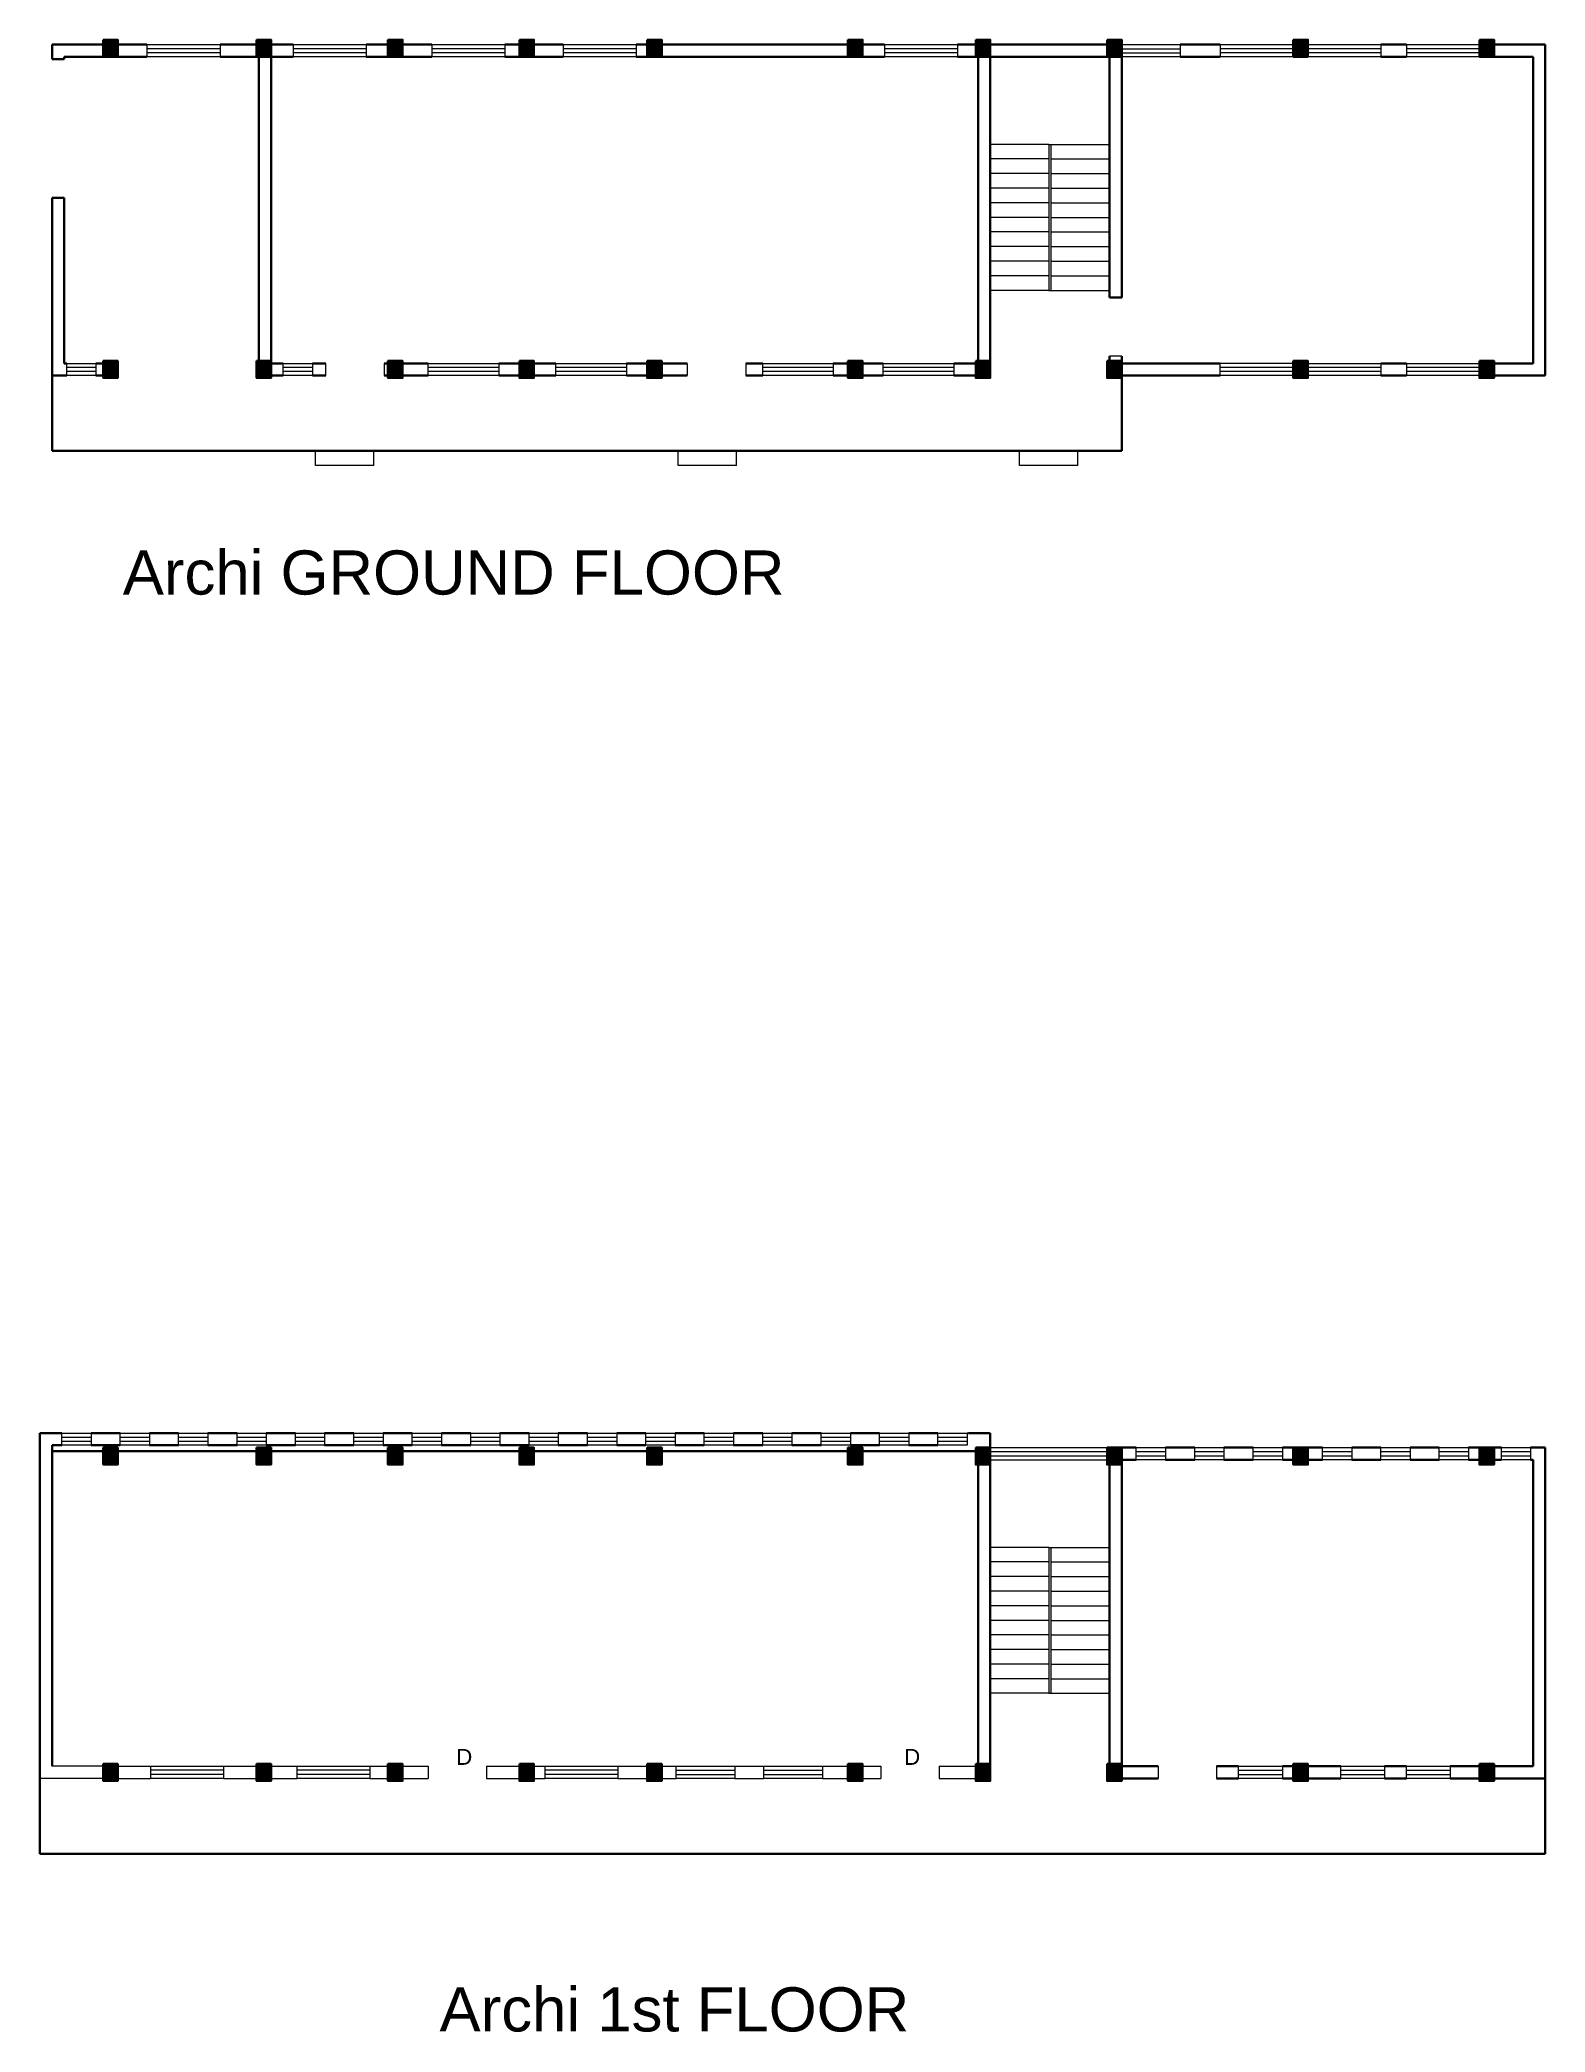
# Model space of a CAD drawing. Header units: inches. Extents: x -6800 to 96653, y -25814 to 17379.
# Drawn here: x -6800 to -5563, y -861 to 777 of the extents above; entities that cross this region are included whole.
import ezdxf

# ---------------------------------------------------------------- set-up
doc = ezdxf.new("R2010")
doc.units = ezdxf.units.IN
doc.header["$MEASUREMENT"] = 0
for name, color, linetype, lineweight in [('Column', 101, 'Continuous', 30), ('Stairs', 60, 'Continuous', 13), ('Wall', 90, 'Continuous', 30), ('Win ele', 211, 'Continuous', 15), ('Window', 140, 'Continuous', 13)]:
    doc.layers.add(name, color=color, linetype=linetype, lineweight=lineweight)
doc.styles.get("Standard").update_dxf_attribs({"font": 'arial.ttf'})

msp = doc.modelspace()

# ---------------------------------------------------------------- texts
at = {"char_height": 36.302, "attachment_point": 1}
for s, insert in [('Archi GROUND FLOOR', (-6731.7, 356.9)), ('Archi 1st FLOOR', (-6471.4, -824.4))]:
    msp.add_mtext_dynamic_manual_height_columns(s, width=6194.391, gutter_width=6.05, heights=[0], dxfattribs=dict(at, insert=insert))
at = {"layer": 'Window', "char_height": 13.1, "attachment_point": 1}
for insert in [(-6457.7, -628.4), (-6089.6, -628.4)]:
    msp.add_mtext_dynamic_manual_height_columns('D', width=837.601, gutter_width=65.6, heights=[0], dxfattribs=dict(at, insert=insert))

# ---------------------------------------------------------------- blocks, each defined once
blk = doc.blocks.new('colarch')
at = {"layer": 'Column'}
h = blk.add_hatch(color=256, dxfattribs=at)
h.dxf.hatch_style = 1
h.paths.add_polyline_path([(-6740.2, 498.7), (-6728.2, 498.7), (-6728.2, 512.7), (-6740.2, 512.7)])
blk.add_lwpolyline([(-6740.2, 512.7), (-6728.2, 512.7), (-6728.2, 498.7), (-6740.2, 498.7)], close=True, dxfattribs=at)

# ---------------------------------------------------------------- linework, layer by layer
at = {"layer": 'Stairs'}
for p, q in [((-5970.8, 690.7), (-6018.8, 690.7)), ((-5970.8, 690.7), (-5970.8, 570.7)), ((-5970.8, 690.7), (-5968.8, 690.7)), ((-5968.8, 570.7), (-5968.8, 690.7)), ((-5968.8, 690.7), (-5920.8, 690.7)), ((-5970.8, 678.7), (-6018.8, 678.7)), ((-5968.8, 678.7), (-5920.8, 678.7)), ((-5970.8, 666.7), (-6018.8, 666.7)), ((-5968.8, 666.7), (-5920.8, 666.7)), ((-5970.8, 654.7), (-6018.8, 654.7)), ((-5970.8, 642.7), (-6018.8, 642.7)), ((-5968.8, 654.7), (-5920.8, 654.7)), ((-5968.8, 642.7), (-5920.8, 642.7)), ((-5970.8, 630.7), (-6018.8, 630.7)), ((-5968.8, 630.7), (-5920.8, 630.7)), ((-5970.8, 618.7), (-6018.8, 618.7)), ((-5970.8, 606.7), (-6018.8, 606.7)), ((-5968.8, 618.7), (-5920.8, 618.7)), ((-5968.8, 606.7), (-5920.8, 606.7)), ((-5970.8, 594.7), (-6018.8, 594.7)), ((-5968.8, 594.7), (-5920.8, 594.7)), ((-5970.8, 582.7), (-6018.8, 582.7)), ((-5968.8, 582.7), (-5920.8, 582.7)), ((-5970.8, 570.7), (-6018.8, 570.7)), ((-5970.8, 570.7), (-5968.8, 570.7)), ((-5968.8, 570.7), (-5920.8, 570.7)), ((-6573.4, 426.7), (-6573.4, 438.7)), ((-6525.4, 426.7), (-6573.4, 426.7)), ((-6525.4, 426.7), (-6525.4, 438.7)), ((-6275.4, 426.7), (-6275.4, 438.7)), ((-6227.4, 426.7), (-6275.4, 426.7)), ((-6227.4, 426.7), (-6227.4, 438.7)), ((-5994.8, 426.7), (-5994.8, 438.7)), ((-5946.8, 426.7), (-5994.8, 426.7)), ((-5946.8, 426.7), (-5946.8, 438.7)), ((-5970.8, -462.7), (-6018.8, -462.7)), ((-5970.8, -474.7), (-6018.8, -474.7)), ((-5970.8, -462.7), (-5970.8, -582.7)), ((-5970.8, -462.7), (-5968.8, -462.7)), ((-5968.8, -582.7), (-5968.8, -462.7)), ((-5968.8, -462.7), (-5920.8, -462.7)), ((-5968.8, -474.7), (-5920.8, -474.7)), ((-5970.8, -486.7), (-6018.8, -486.7)), ((-5968.8, -486.7), (-5920.8, -486.7)), ((-5970.8, -498.7), (-6018.8, -498.7)), ((-5968.8, -498.7), (-5920.8, -498.7)), ((-5970.8, -510.7), (-6018.8, -510.7)), ((-5970.8, -522.7), (-6018.8, -522.7)), ((-5968.8, -510.7), (-5920.8, -510.7)), ((-5968.8, -522.7), (-5920.8, -522.7)), ((-5970.8, -534.7), (-6018.8, -534.7)), ((-5968.8, -534.7), (-5920.8, -534.7)), ((-5970.8, -546.7), (-6018.8, -546.7)), ((-5968.8, -546.7), (-5920.8, -546.7)), ((-5970.8, -558.7), (-6018.8, -558.7)), ((-5970.8, -570.7), (-6018.8, -570.7)), ((-5968.8, -558.7), (-5920.8, -558.7)), ((-5968.8, -570.7), (-5920.8, -570.7)), ((-5970.8, -582.7), (-6018.8, -582.7)), ((-5970.8, -582.7), (-5968.8, -582.7)), ((-5968.8, -582.7), (-5920.8, -582.7))]:
    msp.add_line(p, q, dxfattribs=at)
at = {"layer": 'Wall'}
for p, q in [((-6789.8, 772.7), (-6789.8, 760.7)), ((-6747.8, 772.7), (-6789.8, 772.7)), ((-6711.8, 772.7), (-6735.8, 772.7)), ((-6621.8, 772.7), (-6651.8, 772.7)), ((-6609.8, 512.7), (-6609.8, 776.7)), ((-6591.8, 772.7), (-6609.8, 772.7)), ((-6513.8, 772.7), (-6531.8, 772.7)), ((-6477.8, 772.7), (-6501.8, 772.7)), ((-6405.8, 772.7), (-6417.8, 772.7)), ((-6369.8, 772.7), (-6393.8, 772.7)), ((-6300.8, 772.7), (-6309.8, 772.7)), ((-6288.8, 772.7), (-6135.8, 772.7)), ((-6105.8, 772.7), (-6123.8, 772.7)), ((-6030.8, 772.7), (-6045.8, 772.7)), ((-6018.8, 772.7), (-5922.8, 772.7)), ((-5862.8, 772.7), (-5829.8, 772.7)), ((-5697.8, 772.7), (-5676.8, 772.7)), ((-5604.8, 772.7), (-5562.8, 772.7)), ((-5562.8, 500.7), (-5562.8, 772.7)), ((-6779.8, 760.7), (-6789.8, 760.7)), ((-6779.8, 762.7), (-6779.8, 760.7)), ((-6747.8, 762.7), (-6779.8, 762.7)), ((-6711.8, 762.7), (-6735.8, 762.7)), ((-6621.8, 762.7), (-6651.8, 762.7)), ((-6619.8, 512.7), (-6619.8, 762.7)), ((-6591.8, 762.7), (-6609.8, 762.7)), ((-6513.8, 762.7), (-6531.8, 762.7)), ((-6477.8, 762.7), (-6501.8, 762.7)), ((-6405.8, 762.7), (-6417.8, 762.7)), ((-6369.8, 762.7), (-6393.8, 762.7)), ((-6300.8, 762.7), (-6309.8, 762.7)), ((-6288.8, 762.7), (-6135.8, 762.7)), ((-6105.8, 762.7), (-6123.8, 762.7)), ((-6030.8, 762.7), (-6045.8, 762.7)), ((-6028.8, 762.7), (-6028.8, 512.7)), ((-6018.8, 762.7), (-6018.8, 512.7)), ((-6018.8, 762.7), (-5922.8, 762.7)), ((-5920.8, 564.7), (-5920.8, 762.7)), ((-5910.8, 564.7), (-5910.8, 762.7)), ((-5862.8, 762.7), (-5829.8, 762.7)), ((-5697.8, 762.7), (-5676.8, 762.7)), ((-5604.8, 762.7), (-5572.8, 762.7)), ((-5572.8, 510.7), (-5572.8, 762.7)), ((-6779.8, 646.7), (-6789.8, 646.7)), ((-6789.8, 646.7), (-6789.8, 438.7)), ((-6779.8, 646.7), (-6779.8, 510.7)), ((-5910.8, 564.7), (-5920.8, 564.7)), ((-6777.8, 510.7), (-6779.8, 510.7)), ((-6747.8, 510.7), (-6753.8, 510.7)), ((-6599.8, 510.7), (-6609.8, 510.7)), ((-6564.8, 510.7), (-6575.8, 510.7)), ((-6513.8, 510.7), (-6516.8, 510.7)), ((-6480.8, 510.7), (-6501.8, 510.7)), ((-6405.8, 510.7), (-6422.8, 510.7)), ((-6375.8, 510.7), (-6393.8, 510.7)), ((-6300.8, 510.7), (-6317.8, 510.7)), ((-6267.8, 510.7), (-6288.8, 510.7)), ((-6205.8, 510.7), (-6219.8, 510.7)), ((-6135.8, 510.7), (-6147.8, 510.7)), ((-6106.8, 510.7), (-6123.8, 510.7)), ((-6030.8, 510.7), (-6048.8, 510.7)), ((-5920.8, 512.7), (-5920.8, 516.7)), ((-5910.8, 512.7), (-5910.8, 516.7)), ((-5829.8, 510.7), (-5910.8, 510.7)), ((-5676.8, 510.7), (-5697.8, 510.7)), ((-5572.8, 510.7), (-5604.8, 510.7)), ((-6777.8, 500.7), (-6789.8, 500.7)), ((-6747.8, 500.7), (-6753.8, 500.7)), ((-6599.8, 500.7), (-6609.8, 500.7)), ((-6564.8, 500.7), (-6575.8, 500.7)), ((-6513.8, 500.7), (-6516.8, 500.7)), ((-6480.8, 500.7), (-6501.8, 500.7)), ((-6405.8, 500.7), (-6422.8, 500.7)), ((-6375.8, 500.7), (-6393.8, 500.7)), ((-6300.8, 500.7), (-6317.8, 500.7)), ((-6267.8, 500.7), (-6288.8, 500.7)), ((-6205.8, 500.7), (-6219.8, 500.7)), ((-6135.8, 500.7), (-6147.8, 500.7)), ((-6106.8, 500.7), (-6123.8, 500.7)), ((-6030.8, 500.7), (-6048.8, 500.7)), ((-5829.8, 500.7), (-5910.8, 500.7)), ((-5910.8, 498.7), (-5910.8, 438.7)), ((-5676.8, 500.7), (-5697.8, 500.7)), ((-5562.8, 500.7), (-5604.8, 500.7)), ((-5910.8, 438.7), (-6789.8, 438.7)), ((-6799.8, -368.7), (-6799.8, -714.7)), ((-6781.8, -368.7), (-6799.8, -368.7)), ((-6733.8, -368.7), (-6757.8, -368.7)), ((-6685.8, -368.7), (-6709.8, -368.7)), ((-6637.8, -368.7), (-6661.8, -368.7)), ((-6589.8, -368.7), (-6613.8, -368.7)), ((-6541.8, -368.7), (-6565.8, -368.7)), ((-6493.8, -368.7), (-6517.8, -368.7)), ((-6445.8, -368.7), (-6469.8, -368.7)), ((-6397.8, -368.7), (-6421.8, -368.7)), ((-6349.8, -368.7), (-6373.8, -368.7)), ((-6301.8, -368.7), (-6325.8, -368.7)), ((-6253.8, -368.7), (-6277.8, -368.7)), ((-6205.8, -368.7), (-6229.8, -368.7)), ((-6157.8, -368.7), (-6181.8, -368.7)), ((-6109.8, -368.7), (-6133.8, -368.7)), ((-6061.8, -368.7), (-6085.8, -368.7)), ((-6018.8, -368.7), (-6036.8, -368.7)), ((-6018.8, -380.7), (-6018.8, -368.7)), ((-6789.8, -378.7), (-6789.8, -642.7)), ((-6781.8, -378.7), (-6789.8, -378.7)), ((-6747.8, -383.7), (-6789.8, -383.7)), ((-6733.8, -378.7), (-6757.8, -378.7)), ((-6621.8, -383.7), (-6735.8, -383.7)), ((-6685.8, -378.7), (-6709.8, -378.7)), ((-6637.8, -378.7), (-6661.8, -378.7)), ((-6589.8, -378.7), (-6613.8, -378.7)), ((-6513.8, -383.7), (-6609.8, -383.7)), ((-6541.8, -378.7), (-6565.8, -378.7)), ((-6493.8, -378.7), (-6517.8, -378.7)), ((-6405.8, -383.7), (-6501.8, -383.7)), ((-6445.8, -378.7), (-6469.8, -378.7)), ((-6397.8, -378.7), (-6421.8, -378.7)), ((-6300.8, -383.7), (-6393.8, -383.7)), ((-6349.8, -378.7), (-6373.8, -378.7)), ((-6301.8, -378.7), (-6325.8, -378.7)), ((-6135.8, -383.7), (-6288.8, -383.7)), ((-6253.8, -378.7), (-6277.8, -378.7)), ((-6205.8, -378.7), (-6229.8, -378.7)), ((-6157.8, -378.7), (-6181.8, -378.7)), ((-6109.8, -378.7), (-6133.8, -378.7)), ((-6030.8, -383.7), (-6123.8, -383.7)), ((-6061.8, -378.7), (-6085.8, -378.7)), ((-5910.8, -380.7), (-5898.8, -380.7)), ((-5910.8, -390.7), (-5898.8, -390.7)), ((-5874.8, -380.7), (-5850.8, -380.7)), ((-5874.8, -390.7), (-5850.8, -390.7)), ((-5826.8, -380.7), (-5802.8, -380.7)), ((-5826.8, -390.7), (-5802.8, -390.7)), ((-5778.8, -380.7), (-5769.8, -380.7)), ((-5778.8, -390.7), (-5769.8, -390.7)), ((-5757.8, -380.7), (-5745.8, -380.7)), ((-5757.8, -390.7), (-5745.8, -390.7)), ((-5721.8, -380.7), (-5697.8, -380.7)), ((-5721.8, -390.7), (-5697.8, -390.7)), ((-5673.8, -380.7), (-5649.8, -380.7)), ((-5673.8, -390.7), (-5649.8, -390.7)), ((-5625.8, -380.7), (-5616.8, -380.7)), ((-5625.8, -390.7), (-5616.8, -390.7)), ((-5604.8, -380.7), (-5598.8, -380.7)), ((-5604.8, -390.7), (-5598.8, -390.7)), ((-5574.8, -380.7), (-5562.8, -380.7)), ((-5574.8, -390.7), (-5572.8, -390.7)), ((-5572.8, -642.7), (-5572.8, -390.7)), ((-5562.8, -714.7), (-5562.8, -380.7)), ((-6028.8, -394.7), (-6028.8, -640.7)), ((-6018.8, -394.7), (-6018.8, -640.7)), ((-5920.8, -640.7), (-5920.8, -394.7)), ((-5910.8, -640.7), (-5910.8, -394.7)), ((-5880.8, -642.7), (-5910.8, -642.7)), ((-5880.8, -652.7), (-5910.8, -652.7)), ((-5814.8, -642.7), (-5832.8, -642.7)), ((-5814.8, -652.7), (-5832.8, -652.7)), ((-5769.8, -642.7), (-5778.8, -642.7)), ((-5769.8, -652.7), (-5778.8, -652.7)), ((-5730.8, -642.7), (-5757.8, -642.7)), ((-5730.8, -652.7), (-5757.8, -652.7)), ((-5676.8, -642.7), (-5694.8, -642.7)), ((-5676.8, -652.7), (-5694.8, -652.7)), ((-5616.8, -642.7), (-5640.8, -642.7)), ((-5616.8, -652.7), (-5640.8, -652.7)), ((-5572.8, -642.7), (-5604.8, -642.7)), ((-5562.8, -652.7), (-5604.8, -652.7)), ((-5562.8, -714.7), (-6799.8, -714.7))]:
    msp.add_line(p, q, dxfattribs=at)
at = {"layer": 'Window'}
for p, q in [((-6711.8, 772.7), (-6711.8, 762.7)), ((-6591.8, 772.7), (-6591.8, 762.7)), ((-6477.8, 772.7), (-6477.8, 762.7)), ((-6369.8, 772.7), (-6369.8, 762.7)), ((-6105.8, 772.7), (-6105.8, 762.7)), ((-5829.8, 772.7), (-5829.8, 762.7)), ((-5676.8, 772.7), (-5676.8, 762.7)), ((-6651.8, 769.3), (-6711.8, 769.3)), ((-6651.8, 766), (-6711.8, 766)), ((-6531.8, 769.3), (-6591.8, 769.3)), ((-6531.8, 766), (-6591.8, 766)), ((-6417.8, 769.3), (-6477.8, 769.3)), ((-6417.8, 766), (-6477.8, 766)), ((-6309.8, 769.3), (-6369.8, 769.3)), ((-6309.8, 766), (-6369.8, 766)), ((-6045.8, 769.3), (-6105.8, 769.3)), ((-6045.8, 766), (-6105.8, 766)), ((-5910.8, 769.3), (-5862.8, 769.3)), ((-5910.8, 766), (-5862.8, 766)), ((-5769.8, 769.3), (-5829.8, 769.3)), ((-5769.8, 766), (-5829.8, 766)), ((-5697.8, 769.3), (-5757.8, 769.3)), ((-5697.8, 766), (-5757.8, 766)), ((-5616.8, 769.3), (-5676.8, 769.3)), ((-5616.8, 766), (-5676.8, 766)), ((-6564.8, 500.7), (-6564.8, 510.7)), ((-6516.8, 510.7), (-6516.8, 500.7)), ((-6267.8, 510.7), (-6267.8, 500.7)), ((-6219.8, 510.7), (-6219.8, 500.7)), ((-5910.8, 516.7), (-5920.8, 516.7)), ((-5769.8, 510.7), (-5829.8, 510.7)), ((-5829.8, 500.7), (-5829.8, 510.7)), ((-5676.8, 510.7), (-5676.8, 500.7)), ((-6753.8, 507.3), (-6777.8, 507.3)), ((-6753.8, 504), (-6777.8, 504)), ((-6575.8, 507.3), (-6599.8, 507.3)), ((-6575.8, 504), (-6599.8, 504)), ((-6422.8, 507.3), (-6480.8, 507.3)), ((-6422.8, 504), (-6480.8, 504)), ((-6317.8, 507.3), (-6375.8, 507.3)), ((-6317.8, 504), (-6375.8, 504)), ((-6147.8, 507.3), (-6205.8, 507.3)), ((-6147.8, 504), (-6205.8, 504)), ((-6048.8, 507.3), (-6106.8, 507.3)), ((-6048.8, 504), (-6106.8, 504)), ((-5769.8, 507.3), (-5829.8, 507.3)), ((-5769.8, 504), (-5829.8, 504)), ((-5769.8, 500.7), (-5829.8, 500.7)), ((-5697.8, 507.3), (-5757.8, 507.3)), ((-5697.8, 504), (-5757.8, 504)), ((-5616.8, 507.3), (-5676.8, 507.3)), ((-5616.8, 504), (-5676.8, 504)), ((-6781.8, -372), (-6757.8, -372)), ((-6781.8, -375.4), (-6757.8, -375.4)), ((-6733.8, -372), (-6709.8, -372)), ((-6733.8, -375.4), (-6709.8, -375.4)), ((-6685.8, -372), (-6661.8, -372)), ((-6685.8, -375.4), (-6661.8, -375.4)), ((-6637.8, -372), (-6613.8, -372)), ((-6637.8, -375.4), (-6613.8, -375.4)), ((-6589.8, -372), (-6565.8, -372)), ((-6589.8, -375.4), (-6565.8, -375.4)), ((-6541.8, -372), (-6517.8, -372)), ((-6541.8, -375.4), (-6517.8, -375.4)), ((-6493.8, -372), (-6469.8, -372)), ((-6493.8, -375.4), (-6469.8, -375.4)), ((-6445.8, -372), (-6421.8, -372)), ((-6445.8, -375.4), (-6421.8, -375.4)), ((-6397.8, -372), (-6373.8, -372)), ((-6397.8, -375.4), (-6373.8, -375.4)), ((-6349.8, -372), (-6325.8, -372)), ((-6349.8, -375.4), (-6325.8, -375.4)), ((-6301.8, -372), (-6277.8, -372)), ((-6301.8, -375.4), (-6277.8, -375.4)), ((-6253.8, -372), (-6229.8, -372)), ((-6253.8, -375.4), (-6229.8, -375.4)), ((-6205.8, -372), (-6181.8, -372)), ((-6205.8, -375.4), (-6181.8, -375.4)), ((-6157.8, -372), (-6133.8, -372)), ((-6157.8, -375.4), (-6133.8, -375.4)), ((-6109.8, -372), (-6085.8, -372)), ((-6109.8, -375.4), (-6085.8, -375.4)), ((-6061.8, -372), (-6037.8, -372)), ((-6061.8, -375.4), (-6037.8, -375.4)), ((-6036.8, -368.7), (-6037.8, -368.7)), ((-6018.8, -380.7), (-5922.8, -380.7)), ((-6018.8, -384), (-5922.8, -384)), ((-6018.8, -387.4), (-5922.8, -387.4)), ((-6018.8, -390.7), (-5922.8, -390.7)), ((-5898.8, -384), (-5874.8, -384)), ((-5898.8, -387.4), (-5874.8, -387.4)), ((-5850.8, -384), (-5826.8, -384)), ((-5850.8, -387.4), (-5826.8, -387.4)), ((-5802.8, -384), (-5778.8, -384)), ((-5802.8, -387.4), (-5778.8, -387.4)), ((-5745.8, -384), (-5721.8, -384)), ((-5745.8, -387.4), (-5721.8, -387.4)), ((-5697.8, -384), (-5673.8, -384)), ((-5697.8, -387.4), (-5673.8, -387.4)), ((-5649.8, -384), (-5625.8, -384)), ((-5649.8, -387.4), (-5625.8, -387.4)), ((-5598.8, -384), (-5574.8, -384)), ((-5598.8, -387.4), (-5574.8, -387.4)), ((-6747.8, -652.7), (-6799.8, -652.7)), ((-6747.8, -642.7), (-6789.8, -642.7)), ((-6735.8, -642.7), (-6708.8, -642.7)), ((-6735.8, -652.7), (-6708.8, -652.7)), ((-6708.8, -642.7), (-6708.8, -652.7)), ((-6648.8, -646), (-6708.8, -646)), ((-6648.8, -649.4), (-6708.8, -649.4)), ((-6648.8, -642.7), (-6621.8, -642.7)), ((-6648.8, -652.7), (-6621.8, -652.7)), ((-6609.8, -642.7), (-6588.8, -642.7)), ((-6609.8, -652.7), (-6588.8, -652.7)), ((-6588.8, -642.7), (-6588.8, -652.7)), ((-6528.8, -646), (-6588.8, -646)), ((-6528.8, -649.4), (-6588.8, -649.4)), ((-6528.8, -642.7), (-6513.8, -642.7)), ((-6528.8, -652.7), (-6513.8, -652.7)), ((-6501.8, -642.7), (-6480.8, -642.7)), ((-6501.8, -652.7), (-6480.8, -652.7)), ((-6480.8, -642.7), (-6480.8, -652.7)), ((-6432.8, -642.7), (-6405.8, -642.7)), ((-6432.8, -642.7), (-6432.8, -652.7)), ((-6432.8, -652.7), (-6405.8, -652.7)), ((-6393.8, -642.7), (-6384.8, -642.7)), ((-6393.8, -652.7), (-6384.8, -652.7)), ((-6384.8, -642.7), (-6384.8, -652.7)), ((-6324.8, -646), (-6384.8, -646)), ((-6324.8, -649.4), (-6384.8, -649.4)), ((-6324.8, -642.7), (-6300.8, -642.7)), ((-6324.8, -652.7), (-6300.8, -652.7)), ((-6288.8, -642.7), (-6276.8, -642.7)), ((-6288.8, -652.7), (-6276.8, -652.7)), ((-6276.8, -646), (-6228.8, -646)), ((-6276.8, -649.4), (-6228.8, -649.4)), ((-6228.8, -642.7), (-6204.8, -642.7)), ((-6228.8, -652.7), (-6204.8, -652.7)), ((-6204.8, -646), (-6156.8, -646)), ((-6204.8, -649.4), (-6156.8, -649.4)), ((-6156.8, -642.7), (-6135.8, -642.7)), ((-6156.8, -652.7), (-6135.8, -652.7)), ((-6123.8, -642.7), (-6108.8, -642.7)), ((-6123.8, -652.7), (-6108.8, -652.7)), ((-6108.8, -642.7), (-6108.8, -652.7)), ((-6060.8, -642.7), (-6060.8, -652.7)), ((-6060.8, -642.7), (-6030.8, -642.7)), ((-6060.8, -652.7), (-6030.8, -652.7)), ((-5880.8, -642.7), (-5880.8, -652.7)), ((-5832.8, -642.7), (-5832.8, -652.7)), ((-5814.8, -646), (-5778.8, -646)), ((-5814.8, -649.4), (-5778.8, -649.4)), ((-5730.8, -646), (-5694.8, -646)), ((-5730.8, -649.4), (-5694.8, -649.4)), ((-5676.8, -646), (-5640.8, -646)), ((-5676.8, -649.4), (-5640.8, -649.4))]:
    msp.add_line(p, q, dxfattribs=at)
for points in [[(-6711.8, 772.7), (-6651.8, 772.7), (-6651.8, 762.7), (-6711.8, 762.7)], [(-6591.8, 772.7), (-6531.8, 772.7), (-6531.8, 762.7), (-6591.8, 762.7)], [(-6477.8, 772.7), (-6417.8, 772.7), (-6417.8, 762.7), (-6477.8, 762.7)], [(-6369.8, 772.7), (-6309.8, 772.7), (-6309.8, 762.7), (-6369.8, 762.7)], [(-6105.8, 772.7), (-6045.8, 772.7), (-6045.8, 762.7), (-6105.8, 762.7)], [(-5829.8, 772.7), (-5769.8, 772.7), (-5769.8, 762.7), (-5829.8, 762.7)], [(-5757.8, 772.7), (-5697.8, 772.7), (-5697.8, 762.7), (-5757.8, 762.7)], [(-5676.8, 772.7), (-5616.8, 772.7), (-5616.8, 762.7), (-5676.8, 762.7)], [(-5757.8, 510.7), (-5697.8, 510.7), (-5697.8, 500.7), (-5757.8, 500.7)], [(-5676.8, 510.7), (-5616.8, 510.7), (-5616.8, 500.7), (-5676.8, 500.7)], [(-6708.8, -642.7), (-6648.8, -642.7), (-6648.8, -652.7), (-6708.8, -652.7)], [(-6588.8, -642.7), (-6528.8, -642.7), (-6528.8, -652.7), (-6588.8, -652.7)], [(-6384.8, -642.7), (-6324.8, -642.7), (-6324.8, -652.7), (-6384.8, -652.7)]]:
    msp.add_lwpolyline(points, dxfattribs=at)
for points in [[(-5910.8, 772.7), (-5862.8, 772.7), (-5862.8, 762.7), (-5910.8, 762.7)], [(-6777.8, 510.7), (-6753.8, 510.7), (-6753.8, 500.7), (-6777.8, 500.7)], [(-6599.8, 510.7), (-6575.8, 510.7), (-6575.8, 500.7), (-6599.8, 500.7)], [(-6480.8, 510.7), (-6422.8, 510.7), (-6422.8, 500.7), (-6480.8, 500.7)], [(-6375.8, 510.7), (-6317.8, 510.7), (-6317.8, 500.7), (-6375.8, 500.7)], [(-6205.8, 510.7), (-6147.8, 510.7), (-6147.8, 500.7), (-6205.8, 500.7)], [(-6106.8, 510.7), (-6048.8, 510.7), (-6048.8, 500.7), (-6106.8, 500.7)], [(-6781.8, -368.7), (-6757.8, -368.7), (-6757.8, -378.7), (-6781.8, -378.7)], [(-6733.8, -368.7), (-6709.8, -368.7), (-6709.8, -378.7), (-6733.8, -378.7)], [(-6685.8, -368.7), (-6661.8, -368.7), (-6661.8, -378.7), (-6685.8, -378.7)], [(-6637.8, -368.7), (-6613.8, -368.7), (-6613.8, -378.7), (-6637.8, -378.7)], [(-6589.8, -368.7), (-6565.8, -368.7), (-6565.8, -378.7), (-6589.8, -378.7)], [(-6541.8, -368.7), (-6517.8, -368.7), (-6517.8, -378.7), (-6541.8, -378.7)], [(-6493.8, -368.7), (-6469.8, -368.7), (-6469.8, -378.7), (-6493.8, -378.7)], [(-6445.8, -368.7), (-6421.8, -368.7), (-6421.8, -378.7), (-6445.8, -378.7)], [(-6397.8, -368.7), (-6373.8, -368.7), (-6373.8, -378.7), (-6397.8, -378.7)], [(-6349.8, -368.7), (-6325.8, -368.7), (-6325.8, -378.7), (-6349.8, -378.7)], [(-6301.8, -368.7), (-6277.8, -368.7), (-6277.8, -378.7), (-6301.8, -378.7)], [(-6253.8, -368.7), (-6229.8, -368.7), (-6229.8, -378.7), (-6253.8, -378.7)], [(-6205.8, -368.7), (-6181.8, -368.7), (-6181.8, -378.7), (-6205.8, -378.7)], [(-6157.8, -368.7), (-6133.8, -368.7), (-6133.8, -378.7), (-6157.8, -378.7)], [(-6109.8, -368.7), (-6085.8, -368.7), (-6085.8, -378.7), (-6109.8, -378.7)], [(-6061.8, -368.7), (-6037.8, -368.7), (-6037.8, -378.7), (-6061.8, -378.7)], [(-5898.8, -380.7), (-5874.8, -380.7), (-5874.8, -390.7), (-5898.8, -390.7)], [(-5850.8, -380.7), (-5826.8, -380.7), (-5826.8, -390.7), (-5850.8, -390.7)], [(-5802.8, -380.7), (-5778.8, -380.7), (-5778.8, -390.7), (-5802.8, -390.7)], [(-5745.8, -380.7), (-5721.8, -380.7), (-5721.8, -390.7), (-5745.8, -390.7)], [(-5697.8, -380.7), (-5673.8, -380.7), (-5673.8, -390.7), (-5697.8, -390.7)], [(-5649.8, -380.7), (-5625.8, -380.7), (-5625.8, -390.7), (-5649.8, -390.7)], [(-5598.8, -380.7), (-5574.8, -380.7), (-5574.8, -390.7), (-5598.8, -390.7)], [(-6276.8, -642.7), (-6228.8, -642.7), (-6228.8, -652.7), (-6276.8, -652.7)], [(-6204.8, -642.7), (-6156.8, -642.7), (-6156.8, -652.7), (-6204.8, -652.7)], [(-5814.8, -642.7), (-5778.8, -642.7), (-5778.8, -652.7), (-5814.8, -652.7)], [(-5730.8, -642.7), (-5694.8, -642.7), (-5694.8, -652.7), (-5730.8, -652.7)], [(-5676.8, -642.7), (-5640.8, -642.7), (-5640.8, -652.7), (-5676.8, -652.7)]]:
    msp.add_lwpolyline(points, close=True, dxfattribs=at)

# ---------------------------------------------------------------- block references
at = {"layer": 'Win ele', "transparency": 33554526}
for p in [(-7.6, 264), (118.4, 264), (226.4, 264), (334.4, 264), (439.4, 264), (604.4, 264), (709.4, 264), (817.4, 264), (970.4, 264), (1123.4, 264), (-7.6, 0), (118.4, 0), (226.4, 0), (334.4, 0), (439.4, 0), (604.4, 0), (709.4, 0), (817.4, 0), (970.4, 0), (1123.4, 0), (-7.6, -893.4), (118.4, -893.4), (226.4, -893.4), (334.4, -893.4), (439.4, -893.4), (604.4, -893.4), (709.4, -893.4), (817.4, -893.4), (970.4, -893.4), (1123.4, -893.4), (-7.6, -1153.4), (118.4, -1153.4), (226.4, -1153.4), (334.4, -1153.4), (439.4, -1153.4), (604.4, -1153.4), (709.4, -1153.4), (817.4, -1153.4), (970.4, -1153.4), (1123.4, -1153.4)]:
    msp.add_blockref('colarch', p, dxfattribs=at)

msp.set_redraw_order([(e.dxf.handle, doc.entitydb.next_handle()) for e in msp.query("TEXT MTEXT ATTDEF DIMENSION ARC_DIMENSION")])  # texts and dimensions are drawn at this point

doc.saveas('drawing.dxf')
